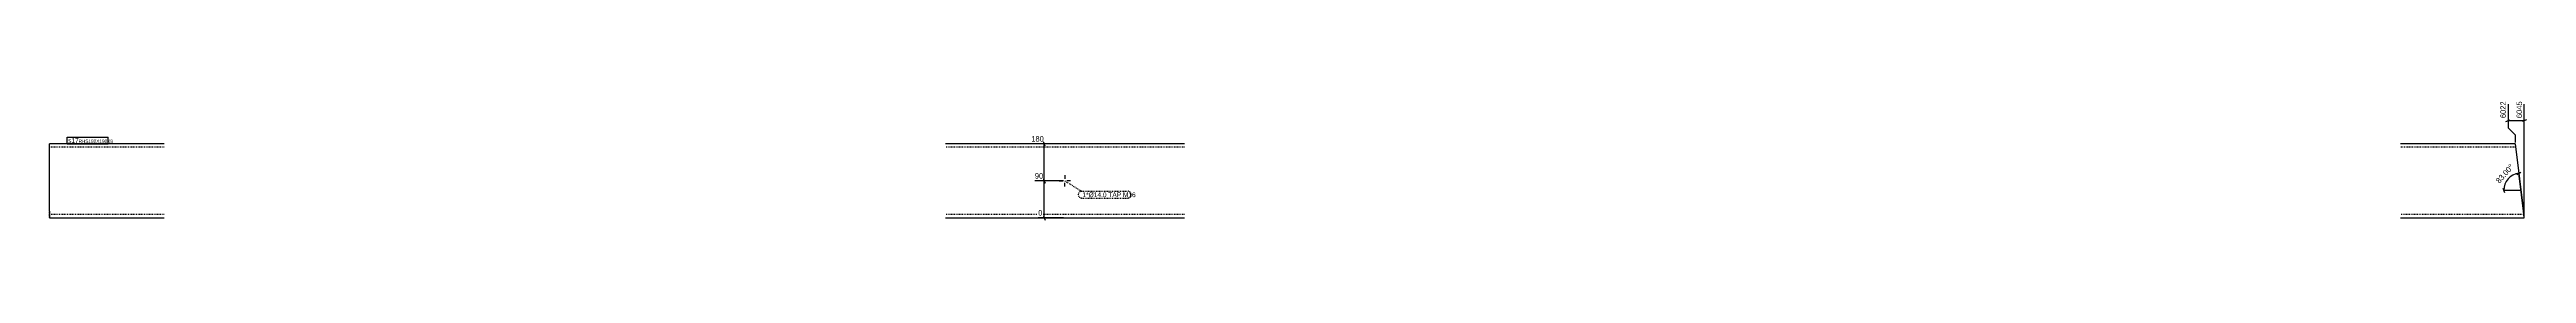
# Model space of a CAD drawing. Header units: millimetres. Extents: x 8 to 18357, y 10 to 295.
# Drawn here: x 12307 to 18357, y 10 to 295 of the extents above; entities that cross this region are included whole.
import ezdxf

# ---------------------------------------------------------------- set-up
doc = ezdxf.new("R2010")
doc.units = ezdxf.units.MM
doc.linetypes.add('DXK_LINE_DOT2', pattern=[3.9198, 1.9599, -1.9599])
for name, color, linetype in [('MÅLSÆTNING', 7, 'Continuous'), ('STÅL', 7, 'Continuous'), ('TEKST', 7, 'Continuous')]:
    doc.layers.add(name, color=color, linetype=linetype)
doc.styles.add('Arial Narrow', font='ARIALN.TTF', dxfattribs={"height": 0.2})

msp = doc.modelspace()

# ---------------------------------------------------------------- linework, layer by layer
at = {"layer": 'MÅLSÆTNING', "color": 7, "linetype": 'Continuous'}
for p, q in [((18307, 250.5), (18317.5, 254.7)), ((18312.3, 292.7), (18312.3, 235.1)), ((18312.3, 252.6), (18351.9, 252.6)), ((18357.1, 254.7), (18346.6, 250.5)), ((14783.8, 195.8), (14705.2, 195.8)), ((14738.9, 190.5), (14734.7, 201)), ((14736.8, 105.7), (14736.8, 195.8)), ((18312.3, 235.1), (18329.8, 217.6)), ((18329.8, 217.6), (18329.8, 199.3)), ((18333.6, 121.7), (18343.5, 127.2)), ((18351.4, 19.2), (18338.5, 124.5)), ((18338.5, 124.5), (18343.6, 82.8)), ((14783.8, 105.7), (14713.8, 105.7)), ((14783.8, 105.7), (14713.8, 105.7)), ((14734.7, 111), (14738.9, 100.5)), ((14738.9, 100.5), (14734.7, 111)), ((14736.8, 15.8), (14736.8, 105.7)), ((18299.5, 88), (18303.7, 77.5)), ((18301.6, 82.8), (18343.6, 82.8)), ((14783.8, 15.8), (14722.3, 15.8)), ((14734.7, 21), (14738.9, 10.5))]:
    msp.add_line(p, q, dxfattribs=at)
msp.add_arc((18343.6, 82.8), 42, 97, 180, dxfattribs=at)
at = {"layer": 'STÅL', "color": 2, "linetype": 'Continuous'}
for p, q in [((12587.3, 195.8), (12307.3, 195.8)), ((12307.3, 31.8), (12307.3, 195.8)), ((15079.3, 195.8), (14495.3, 195.8)), ((18329.8, 195.8), (18049.8, 195.8)), ((18329.8, 195.8), (18349.9, 31.8)), ((12307.3, 31.8), (12307.3, 15.8)), ((12307.3, 15.8), (12587.3, 15.8)), ((14495.3, 15.8), (15079.3, 15.8)), ((18049.8, 15.8), (18351.9, 15.8)), ((18351.9, 15.8), (18349.9, 31.8))]:
    msp.add_line(p, q, dxfattribs=at)
at = {"layer": 'STÅL', "color": 7, "linetype": 'DXK_LINE_DOT2'}
for p, q in [((12587.3, 187.8), (12307.3, 187.8)), ((15079.3, 187.8), (14495.3, 187.8)), ((18330.7, 187.8), (18049.8, 187.8)), ((12307.3, 24.4), (12307.3, 31.8)), ((12307.3, 23.8), (12307.3, 24.4)), ((12587.3, 23.8), (12307.3, 23.8)), ((12307.3, 17), (12307.3, 23.8)), ((15079.3, 23.8), (14495.3, 23.8)), ((18350.9, 23.8), (18049.8, 23.8)), ((18350.8, 24.4), (18350.3, 28.7)), ((18350.9, 23.8), (18350.8, 24.4))]:
    msp.add_line(p, q, dxfattribs=at)
at = {"layer": 'STÅL', "color": 3, "linetype": 'Continuous'}
for p, q in [((14773.3, 105.7), (14782.6, 105.7)), ((14787.3, 119.8), (14787.3, 110.4)), ((14787.3, 91.8), (14787.3, 101.1)), ((14801.3, 105.7), (14792, 105.7))]:
    msp.add_line(p, q, dxfattribs=at)

# ---------------------------------------------------------------- next in the draw order: wipeouts: each hides what was drawn before it
at = {"color": 0, "linetype": 'Continuous'}
for points in [[(14733.6, 198.6), (14733.6, 218.2), (14702.4, 218.2), (14702.4, 198.6)], [(14733.6, 108.5), (14733.6, 128.1), (14711, 128.1), (14711, 108.5)], [(14733.6, 18.6), (14733.6, 38.2), (14719.5, 38.2), (14719.5, 18.6)]]:
    msp.add_wipeout(points, dxfattribs=at).dxf.layer = 'MÅLSÆTNING'
at = {"color": 0}
for points, layer in [([(18325.4, 133.2), (18310.7, 146.2), (18276.6, 107.7), (18291.3, 94.7)], 'MÅLSÆTNING'), ([(12374.4, 198.2), (12374.4, 210.5), (12352.8, 210.5), (12352.8, 198.2)], 'TEKST'), ([(14939, 66.2), (14939, 78.4), (14830.1, 78.4), (14830.1, 66.2)], 'TEKST')]:
    msp.add_wipeout(points, dxfattribs=at).dxf.layer = layer

# ---------------------------------------------------------------- next in the draw order: linework, layer by layer
at = {"layer": 'MÅLSÆTNING', "color": 7, "linetype": 'Continuous'}
msp.add_line((18351.9, 19.3), (18351.9, 292.7), dxfattribs=at)

# ---------------------------------------------------------------- next in the draw order: texts
at = {"layer": 'MÅLSÆTNING', "color": 3, "linetype": 'Continuous', "style": 'Arial Narrow'}
for s, height, p in [('180', 13.36, (14705.2, 201.4)), ('90', 13.36, (14713.8, 111.3)), ('0', 13.4, (14722.3, 21.4))]:
    msp.add_text(s, height=height, dxfattribs=at).set_placement(p)
at = {"layer": 'MÅLSÆTNING', "color": 3, "style": 'Arial Narrow'}
msp.add_text('83.00°', height=13.36, rotation=48.50088, dxfattribs=at).set_placement((18291.1, 98.6))

# ---------------------------------------------------------------- next in the draw order: wipeouts: each hides what was drawn before it
at = {"color": 0}
for points in [[(12374.4, 198.2), (12374.4, 210.5), (12352.8, 210.5), (12352.8, 198.2)], [(14939, 66.2), (14939, 78.4), (14830.1, 78.4), (14830.1, 66.2)]]:
    msp.add_wipeout(points, dxfattribs=at).dxf.layer = 'TEKST'

# ---------------------------------------------------------------- next in the draw order: linework, layer by layer
at = {"layer": 'TEKST', "color": 7, "linetype": 'DXK_LINE_DOT2'}
for p, q in [((14787.3, 105.7), (14828, 80.5)), ((14828, 80.5), (14941.1, 80.5)), ((14828, 64.1), (14941.1, 64.1))]:
    msp.add_line(p, q, dxfattribs=at)
for centre, start, end in [((14828, 72.3), 90, 270), ((14941.1, 72.3), 270, 90)]:
    msp.add_arc(centre, 8.22, start, end, dxfattribs=at)

# ---------------------------------------------------------------- next in the draw order: texts
at = {"layer": 'TEKST', "color": 3, "style": 'Arial Narrow'}
msp.add_text('1*Ø14.0 TAP M16', height=11.692, dxfattribs=at).set_placement((14830.1, 66.2))

# ---------------------------------------------------------------- next in the draw order: wipeouts: each hides what was drawn before it
at = {"color": 0, "linetype": 'Continuous'}
msp.add_wipeout([(18349.1, 295.5), (18329.5, 295.5), (18329.5, 255.8), (18349.1, 255.8)], dxfattribs=at).dxf.layer = 'MÅLSÆTNING'
at = {"color": 0}
msp.add_wipeout([(12448.4, 198.2), (12448.4, 207), (12378.1, 207), (12378.1, 198.2)], dxfattribs=at).dxf.layer = 'TEKST'

# ---------------------------------------------------------------- next in the draw order: wipeouts: each hides what was drawn before it
at = {"color": 0, "linetype": 'Continuous'}
msp.add_wipeout([(18309.5, 295.5), (18289.9, 295.5), (18289.9, 255.8), (18309.5, 255.8)], dxfattribs=at).dxf.layer = 'MÅLSÆTNING'
at = {"color": 0}
msp.add_wipeout([(12448.4, 198.2), (12448.4, 207), (12378.1, 207), (12378.1, 198.2)], dxfattribs=at).dxf.layer = 'TEKST'

# ---------------------------------------------------------------- next in the draw order: linework, layer by layer
at = {"layer": 'TEKST', "color": 7, "linetype": 'Continuous'}
for p, q in [((12350.7, 212.6), (12450.5, 212.6)), ((12350.7, 196.1), (12350.7, 212.6)), ((12350.7, 196.1), (12450.5, 196.1)), ((12450.5, 196.1), (12450.5, 212.6))]:
    msp.add_line(p, q, dxfattribs=at)

# ---------------------------------------------------------------- next in the draw order: texts
at = {"layer": 'MÅLSÆTNING', "color": 3, "linetype": 'Continuous', "style": 'Arial Narrow'}
for s, p in [('6022', (18306.7, 258.6)), ('6045', (18346.3, 258.6))]:
    msp.add_text(s, height=13.36, rotation=90.00021, dxfattribs=at).set_placement(p)
at = {"layer": 'TEKST', "color": 3, "style": 'Arial Narrow'}
for s, height, p in [('s17', 11.69, (12352.8, 198.2)), ('RHS180X180X8', 8.351, (12378.1, 198.2))]:
    msp.add_text(s, height=height, dxfattribs=at).set_placement(p)

doc.saveas('drawing.dxf')
